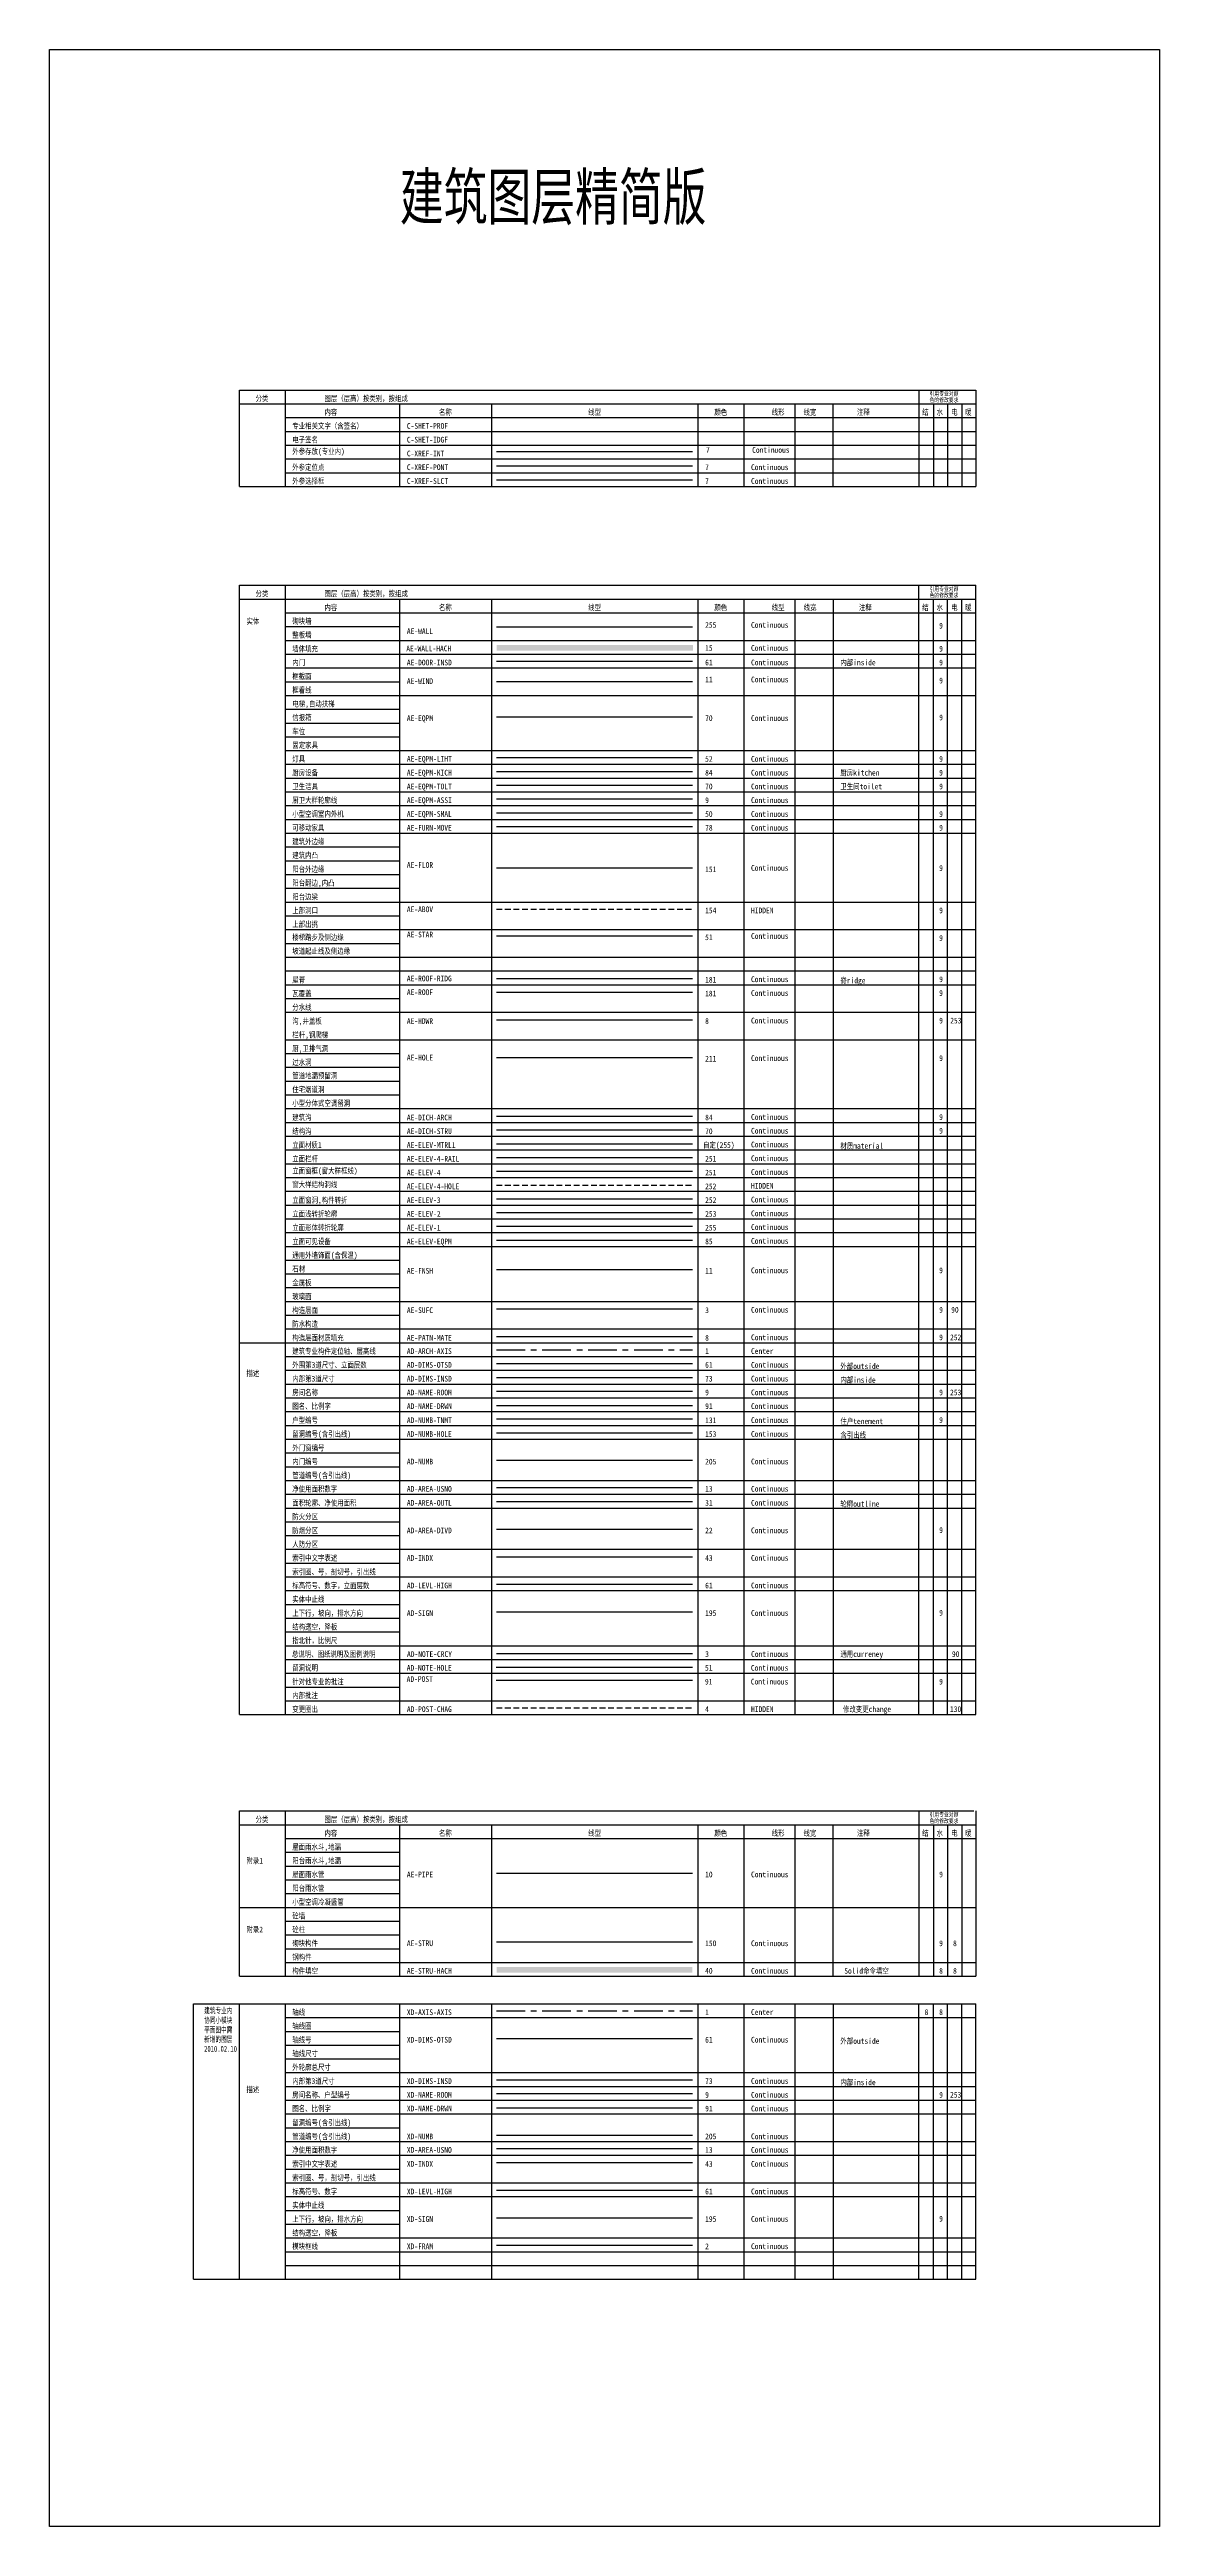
# Model space of a CAD drawing. Extents: x 517373861 to 518926964, y 3499235083 to 3500016639.
# Drawn here: x 517373861 to 517422238, y 3499235083 to 3499342995 of the extents above.
import ezdxf

# ---------------------------------------------------------------- set-up
doc = ezdxf.new("R2010")
doc.units = 0
doc.header["$LTSCALE"] = 1000
doc.header["$MEASUREMENT"] = 0
doc.linetypes.add('CENTER', pattern=[2, 1.25, -0.25, 0.25, -0.25])
doc.linetypes.add('HIDDEN', pattern=[0.375, 0.25, -0.125])
doc.layers.get('DEFPOINTS').update_dxf_attribs({"color": 8, "linetype": 'CONTINUOUS'})
for name, color, linetype in [('AD-ARCH-AXIS', 1, 'CENTER'), ('AD-AREA-DIVD', 22, 'CONTINUOUS'), ('AD-AREA-OUTL', 31, 'CONTINUOUS'), ('AD-AREA-USNO', 13, 'CONTINUOUS'), ('AD-DIMS-INSD', 73, 'CONTINUOUS'), ('AD-DIMS-OTSD', 61, 'CONTINUOUS'), ('AD-INDX', 43, 'CONTINUOUS'), ('AD-LEVL-HIGH', 61, 'CONTINUOUS'), ('AD-NAME-DRWN', 91, 'CONTINUOUS'), ('AD-NAME-ROOM', 9, 'CONTINUOUS'), ('AD-NOTE-CRCY', 3, 'CONTINUOUS'), ('AD-NOTE-HOLE', 51, 'CONTINUOUS'), ('AD-NUMB', 205, 'CONTINUOUS'), ('AD-NUMB-HOLE', 153, 'CONTINUOUS'), ('AD-NUMB-TNMT', 131, 'CONTINUOUS'), ('AD-POST', 91, 'CONTINUOUS'), ('AD-POST-CHAG', 4, 'HIDDEN'), ('AD-SIGN', 195, 'CONTINUOUS'), ('AE-ABOV', 154, 'HIDDEN'), ('AE-DICH-ARCH', 84, 'CONTINUOUS'), ('AE-DICH-STRU', 70, 'CONTINUOUS'), ('AE-DOOR-INSD', 61, 'CONTINUOUS'), ('AE-ELEV-1', 255, 'CONTINUOUS'), ('AE-ELEV-2', 253, 'CONTINUOUS'), ('AE-ELEV-3', 252, 'CONTINUOUS'), ('AE-ELEV-4', 251, 'CONTINUOUS'), ('AE-ELEV-4-HOLE', 252, 'HIDDEN'), ('AE-ELEV-4-RAIL', 251, 'CONTINUOUS'), ('AE-ELEV-EQPM', 85, 'CONTINUOUS'), ('AE-ELEV-MTRL1', 7, 'CONTINUOUS'), ('AE-EQPM', 70, 'CONTINUOUS'), ('AE-EQPM-ASSI', 9, 'CONTINUOUS'), ('AE-EQPM-KICH', 84, 'CONTINUOUS'), ('AE-EQPM-LIHT', 52, 'CONTINUOUS'), ('AE-EQPM-SMAL', 50, 'CONTINUOUS'), ('AE-EQPM-TOLT', 70, 'CONTINUOUS'), ('AE-FLOR', 151, 'CONTINUOUS'), ('AE-FNSH', 11, 'CONTINUOUS'), ('AE-FURN-MOVE', 78, 'CONTINUOUS'), ('AE-HDWR', 8, 'CONTINUOUS'), ('AE-HOLE', 211, 'CONTINUOUS'), ('AE-PATN-MATE', 8, 'CONTINUOUS'), ('AE-PIPE', 10, 'CONTINUOUS'), ('AE-ROOF', 181, 'CONTINUOUS'), ('AE-ROOF-RIDG', 181, 'CONTINUOUS'), ('AE-STAR', 51, 'CONTINUOUS'), ('AE-STRU', 150, 'CONTINUOUS'), ('AE-STRU-HACH', 40, 'CONTINUOUS'), ('AE-SUFC', 3, 'CONTINUOUS'), ('AE-WALL', 255, 'CONTINUOUS'), ('AE-WALL-HACH', 15, 'CONTINUOUS'), ('AE-WIND', 11, 'CONTINUOUS'), ('C-XREF-INT', 7, 'CONTINUOUS'), ('XD-AREA-USNO', 13, 'CONTINUOUS'), ('XD-AXIS-AXIS', 1, 'CENTER'), ('XD-DIMS-INSD', 73, 'CONTINUOUS'), ('XD-DIMS-OTSD', 61, 'CONTINUOUS'), ('XD-INDX', 43, 'CONTINUOUS'), ('XD-LEVL-HIGH', 61, 'CONTINUOUS'), ('XD-NAME-DRWN', 91, 'CONTINUOUS'), ('XD-NAME-ROOM', 9, 'CONTINUOUS'), ('XD-NUMB', 205, 'CONTINUOUS'), ('XD-SIGN', 195, 'CONTINUOUS')]:
    doc.layers.add(name, color=color, linetype=linetype)
for name, color, linetype, plot in [('C-XREF-PONT', 7, 'CONTINUOUS', False), ('C-XREF-SLCT', 7, 'CONTINUOUS', False), ('XD-FRAM', 2, 'CONTINUOUS', False)]:
    doc.layers.add(name, color=color, linetype=linetype, plot=plot)
doc.styles.add('TH-STYLE1', font='STFANGSO.TTF', dxfattribs={"width": 0.7})

msp = doc.modelspace()

# ---------------------------------------------------------------- linework, layer by layer
at = {"layer": 'AD-ARCH-AXIS'}
msp.add_line((517393337, 3499286345), (517401890, 3499286345), dxfattribs=at)
at = {"layer": 'AD-AREA-DIVD'}
msp.add_line((517393337, 3499278534), (517401890, 3499278534), dxfattribs=at)
at = {"layer": 'AD-AREA-OUTL'}
msp.add_line((517393337, 3499279734), (517401890, 3499279734), dxfattribs=at)
at = {"layer": 'AD-AREA-USNO'}
msp.add_line((517393337, 3499280345), (517401890, 3499280345), dxfattribs=at)
at = {"layer": 'AD-DIMS-INSD'}
msp.add_line((517393337, 3499285145), (517401890, 3499285145), dxfattribs=at)
at = {"layer": 'AD-DIMS-OTSD'}
msp.add_line((517393337, 3499285745), (517401890, 3499285745), dxfattribs=at)
at = {"layer": 'AD-INDX'}
msp.add_line((517393337, 3499277334), (517401890, 3499277334), dxfattribs=at)
at = {"layer": 'AD-LEVL-HIGH'}
msp.add_line((517393337, 3499276134), (517401890, 3499276134), dxfattribs=at)
at = {"layer": 'AD-NAME-DRWN'}
msp.add_line((517393337, 3499283915), (517401890, 3499283915), dxfattribs=at)
at = {"layer": 'AD-NAME-ROOM'}
msp.add_line((517393337, 3499284545), (517401890, 3499284545), dxfattribs=at)
at = {"layer": 'AD-NOTE-CRCY'}
msp.add_line((517393339, 3499273115), (517401892, 3499273115), dxfattribs=at)
at = {"layer": 'AD-NOTE-HOLE'}
msp.add_line((517393333, 3499272515), (517401885, 3499272515), dxfattribs=at)
at = {"layer": 'AD-NUMB'}
msp.add_line((517393337, 3499281534), (517401890, 3499281534), dxfattribs=at)
at = {"layer": 'AD-NUMB-HOLE'}
msp.add_line((517393337, 3499282734), (517401890, 3499282734), dxfattribs=at)
at = {"layer": 'AD-NUMB-TNMT'}
msp.add_line((517393337, 3499283334), (517401890, 3499283334), dxfattribs=at)
at = {"layer": 'AD-POST'}
msp.add_line((517393327, 3499271947), (517401880, 3499271947), dxfattribs=at)
at = {"layer": 'AD-POST-CHAG'}
msp.add_line((517393337, 3499270747), (517401890, 3499270747), dxfattribs=at)
at = {"layer": 'AD-SIGN'}
msp.add_line((517393337, 3499274934), (517401890, 3499274934), dxfattribs=at)
at = {"layer": 'AE-ABOV'}
msp.add_line((517393337, 3499305547), (517401890, 3499305547), dxfattribs=at)
at = {"layer": 'AE-DICH-ARCH'}
msp.add_line((517393337, 3499296526), (517401890, 3499296526), dxfattribs=at)
at = {"layer": 'AE-DICH-STRU'}
msp.add_line((517393337, 3499295926), (517401890, 3499295926), dxfattribs=at)
at = {"layer": 'AE-DOOR-INSD'}
msp.add_line((517393337, 3499316347), (517401890, 3499316347), dxfattribs=at)
at = {"layer": 'AE-ELEV-1'}
msp.add_line((517393337, 3499291726), (517401890, 3499291726), dxfattribs=at)
at = {"layer": 'AE-ELEV-2'}
msp.add_line((517393337, 3499292326), (517401890, 3499292326), dxfattribs=at)
at = {"layer": 'AE-ELEV-3'}
msp.add_line((517393337, 3499292926), (517401890, 3499292926), dxfattribs=at)
at = {"layer": 'AE-ELEV-4'}
msp.add_line((517393337, 3499294126), (517401890, 3499294126), dxfattribs=at)
at = {"layer": 'AE-ELEV-4-HOLE'}
msp.add_line((517393337, 3499293526), (517401890, 3499293526), dxfattribs=at)
at = {"layer": 'AE-ELEV-4-RAIL'}
msp.add_line((517393337, 3499294726), (517401890, 3499294726), dxfattribs=at)
at = {"layer": 'AE-ELEV-EQPM'}
msp.add_line((517393337, 3499291126), (517401890, 3499291126), dxfattribs=at)
at = {"layer": 'AE-ELEV-MTRL1'}
msp.add_line((517393337, 3499295326), (517401890, 3499295326), dxfattribs=at)
at = {"layer": 'AE-EQPM'}
msp.add_line((517393337, 3499313922), (517401890, 3499313922), dxfattribs=at)
at = {"layer": 'AE-EQPM-ASSI', "color": 9}
msp.add_line((517393337, 3499310347), (517401890, 3499310347), dxfattribs=at)
at = {"layer": 'AE-EQPM-KICH'}
msp.add_line((517393337, 3499311547), (517401890, 3499311547), dxfattribs=at)
at = {"layer": 'AE-EQPM-LIHT'}
msp.add_line((517393337, 3499312147), (517401890, 3499312147), dxfattribs=at)
at = {"layer": 'AE-EQPM-SMAL'}
msp.add_line((517393337, 3499309747), (517401890, 3499309747), dxfattribs=at)
at = {"layer": 'AE-EQPM-TOLT'}
msp.add_line((517393337, 3499310947), (517401890, 3499310947), dxfattribs=at)
at = {"layer": 'AE-FLOR'}
msp.add_line((517393337, 3499307338), (517401890, 3499307338), dxfattribs=at)
at = {"layer": 'AE-FNSH'}
msp.add_line((517393337, 3499289844), (517401890, 3499289844), dxfattribs=at)
at = {"layer": 'AE-FURN-MOVE'}
msp.add_line((517393337, 3499309147), (517401890, 3499309147), dxfattribs=at)
at = {"layer": 'AE-HDWR'}
msp.add_line((517393337, 3499300726), (517401890, 3499300726), dxfattribs=at)
at = {"layer": 'AE-HOLE'}
msp.add_line((517393337, 3499299086), (517401890, 3499299086), dxfattribs=at)
at = {"layer": 'AE-PATN-MATE'}
msp.add_line((517393337, 3499286928), (517401890, 3499286928), dxfattribs=at)
at = {"layer": 'AE-PIPE'}
msp.add_line((517393337, 3499263547), (517401890, 3499263547), dxfattribs=at)
at = {"layer": 'AE-ROOF'}
msp.add_line((517393337, 3499301926), (517401890, 3499301926), dxfattribs=at)
at = {"layer": 'AE-ROOF-RIDG'}
msp.add_line((517393337, 3499302526), (517401890, 3499302526), dxfattribs=at)
at = {"layer": 'AE-STAR'}
msp.add_line((517393337, 3499304376), (517401890, 3499304376), dxfattribs=at)
at = {"layer": 'AE-STRU'}
msp.add_line((517393337, 3499260547), (517401890, 3499260547), dxfattribs=at)
at = {"layer": 'AE-STRU-HACH'}
msp.add_solid([(517393348, 3499259453), (517393348, 3499259213), (517401875, 3499259453), (517401875, 3499259213)], dxfattribs=at)
at = {"layer": 'AE-SUFC'}
msp.add_line((517393337, 3499288128), (517401890, 3499288128), dxfattribs=at)
at = {"layer": 'AE-WALL'}
msp.add_line((517393337, 3499317838), (517401890, 3499317838), dxfattribs=at)
at = {"layer": 'AE-WALL-HACH'}
msp.add_solid([(517393357, 3499317046), (517393357, 3499316806), (517401901, 3499317046), (517401901, 3499316806)], dxfattribs=at)
at = {"layer": 'AE-WIND'}
msp.add_line((517393337, 3499315458), (517401890, 3499315458), dxfattribs=at)
at = {"layer": 'C-XREF-INT'}
msp.add_line((517393337, 3499325484), (517401890, 3499325484), dxfattribs=at)
at = {"layer": 'C-XREF-PONT'}
msp.add_line((517393337, 3499324854), (517401890, 3499324854), dxfattribs=at)
at = {"layer": 'C-XREF-SLCT'}
msp.add_line((517393337, 3499324254), (517401890, 3499324254), dxfattribs=at)
at = {"layer": 'DEFPOINTS'}
for p, q in [((517382142, 3499323960), (517382142, 3499328160)), ((517382142, 3499328160), (517414233, 3499328160)), ((517384142, 3499323960), (517384142, 3499328160)), ((517411757, 3499328160), (517411757, 3499323960)), ((517414233, 3499328160), (517414233, 3499323960)), ((517382142, 3499327560), (517414233, 3499327560)), ((517384142, 3499326960), (517414233, 3499326960)), ((517384142, 3499326960), (517414233, 3499326960)), ((517389136, 3499323960), (517389136, 3499327560)), ((517393136, 3499323960), (517393136, 3499327560)), ((517402136, 3499323960), (517402136, 3499327560)), ((517404136, 3499323960), (517404136, 3499327560)), ((517406358, 3499323960), (517406358, 3499327560)), ((517408022, 3499323960), (517408022, 3499327560)), ((517412388, 3499327560), (517412388, 3499323960)), ((517412995, 3499327560), (517412995, 3499323960)), ((517413626, 3499327560), (517413626, 3499323960)), ((517384142, 3499326360), (517414233, 3499326360)), ((517384142, 3499325760), (517414233, 3499325760)), ((517384142, 3499325160), (517414233, 3499325160)), ((517382142, 3499323960), (517414233, 3499323960)), ((517384142, 3499324560), (517414233, 3499324560)), ((517384142, 3499324560), (517414233, 3499324560)), ((517382142, 3499319654), (517414233, 3499319654)), ((517382142, 3499270454), (517382142, 3499319654)), ((517384142, 3499270454), (517384142, 3499319654)), ((517411757, 3499270454), (517411757, 3499319654)), ((517414233, 3499270454), (517414233, 3499319654)), ((517382142, 3499319054), (517414233, 3499319054)), ((517384142, 3499318454), (517414233, 3499318454)), ((517384142, 3499318454), (517389136, 3499318454)), ((517389136, 3499270454), (517389136, 3499319054)), ((517393136, 3499270454), (517393136, 3499319054)), ((517402136, 3499270454), (517402136, 3499319054)), ((517404136, 3499270454), (517404136, 3499319054)), ((517406362, 3499270454), (517406362, 3499319054)), ((517408030, 3499270454), (517408030, 3499319054)), ((517412388, 3499270454), (517412388, 3499319054)), ((517412995, 3499270454), (517412995, 3499319054)), ((517413626, 3499270454), (517413626, 3499319054)), ((517384142, 3499317854), (517389136, 3499317854)), ((517384142, 3499317254), (517414233, 3499317254)), ((517384142, 3499316654), (517414233, 3499316654)), ((517384142, 3499316054), (517414233, 3499316054)), ((517384142, 3499315454), (517389136, 3499315454)), ((517384142, 3499315454), (517389136, 3499315454)), ((517384142, 3499314854), (517414233, 3499314854)), ((517384142, 3499314854), (517389136, 3499314854)), ((517384142, 3499314254), (517389136, 3499314254)), ((517384142, 3499313654), (517389136, 3499313654)), ((517384142, 3499313054), (517389136, 3499313054)), ((517384142, 3499312454), (517414233, 3499312454)), ((517384142, 3499311854), (517414233, 3499311854)), ((517384142, 3499311254), (517414233, 3499311254)), ((517384142, 3499310654), (517414233, 3499310654)), ((517384142, 3499310054), (517414233, 3499310054)), ((517384142, 3499309454), (517414233, 3499309454)), ((517384142, 3499308854), (517414233, 3499308854)), ((517384142, 3499308254), (517389136, 3499308254)), ((517384142, 3499308254), (517389136, 3499308254)), ((517384142, 3499308254), (517389136, 3499308254)), ((517384142, 3499307654), (517389136, 3499307654)), ((517384142, 3499307054), (517389136, 3499307054)), ((517384142, 3499306454), (517389136, 3499306454)), ((517384142, 3499305854), (517414233, 3499305854)), ((517384142, 3499305254), (517389136, 3499305254)), ((517384142, 3499304654), (517414233, 3499304654)), ((517384142, 3499304054), (517389136, 3499304054)), ((517384142, 3499303454), (517414233, 3499303454)), ((517384142, 3499302854), (517414233, 3499302854)), ((517384142, 3499302254), (517414233, 3499302254)), ((517384142, 3499301654), (517389136, 3499301654)), ((517384142, 3499301054), (517414233, 3499301054)), ((517384142, 3499299854), (517414233, 3499299854)), ((517384142, 3499299254), (517389136, 3499299254)), ((517384142, 3499298654), (517389136, 3499298654)), ((517384142, 3499298054), (517389136, 3499298054)), ((517384142, 3499297454), (517389136, 3499297454)), ((517384142, 3499296854), (517414233, 3499296854)), ((517384142, 3499296254), (517414233, 3499296254)), ((517384142, 3499295654), (517414233, 3499295654)), ((517384142, 3499295054), (517414233, 3499295054)), ((517384142, 3499294454), (517414233, 3499294454)), ((517384142, 3499293854), (517414233, 3499293854)), ((517384142, 3499293254), (517414233, 3499293254)), ((517384142, 3499292654), (517414233, 3499292654)), ((517384142, 3499292054), (517414233, 3499292054)), ((517384142, 3499291454), (517414233, 3499291454)), ((517384142, 3499290854), (517414233, 3499290854)), ((517384142, 3499290254), (517389136, 3499290254)), ((517393136, 3499290854), (517414233, 3499290854)), ((517384142, 3499289654), (517389136, 3499289654)), ((517384142, 3499289054), (517389136, 3499289054)), ((517384142, 3499288454), (517414233, 3499288454)), ((517384142, 3499287854), (517389136, 3499287854)), ((517384142, 3499287254), (517414233, 3499287254)), ((517382142, 3499286654), (517414233, 3499286654)), ((517384142, 3499286054), (517414233, 3499286054)), ((517384142, 3499285454), (517414233, 3499285454)), ((517384142, 3499284854), (517414233, 3499284854)), ((517384142, 3499284254), (517414233, 3499284254)), ((517384142, 3499283654), (517414233, 3499283654)), ((517384142, 3499283054), (517414233, 3499283054)), ((517384142, 3499282454), (517414233, 3499282454)), ((517384142, 3499281854), (517389136, 3499281854)), ((517384142, 3499281254), (517389136, 3499281254)), ((517384142, 3499280654), (517414233, 3499280654)), ((517384142, 3499280054), (517414233, 3499280054)), ((517384142, 3499279454), (517414233, 3499279454)), ((517384142, 3499278854), (517389136, 3499278854)), ((517384142, 3499278254), (517389136, 3499278254)), ((517384142, 3499277654), (517414233, 3499277654)), ((517384142, 3499277054), (517389136, 3499277054)), ((517384142, 3499276454), (517414233, 3499276454)), ((517384142, 3499275854), (517414233, 3499275854)), ((517384142, 3499275254), (517389136, 3499275254)), ((517384142, 3499274654), (517389136, 3499274654)), ((517384142, 3499274054), (517389136, 3499274054)), ((517384142, 3499273454), (517414233, 3499273454)), ((517384142, 3499272854), (517414233, 3499272854)), ((517384142, 3499272254), (517414233, 3499272254)), ((517384142, 3499271654), (517389136, 3499271654)), ((517384142, 3499271054), (517414233, 3499271054)), ((517382142, 3499270454), (517414233, 3499270454)), ((517382142, 3499259054), (517382142, 3499266254)), ((517382142, 3499266254), (517414142, 3499266254)), ((517382142, 3499265654), (517414233, 3499265654)), ((517384142, 3499259054), (517384142, 3499266254)), ((517389136, 3499259054), (517389136, 3499265654)), ((517393136, 3499259054), (517393136, 3499265654)), ((517402136, 3499259054), (517402136, 3499265654)), ((517404136, 3499259054), (517404136, 3499265654)), ((517406358, 3499259054), (517406358, 3499265654)), ((517408022, 3499259054), (517408022, 3499265654)), ((517411757, 3499266254), (517411757, 3499259054)), ((517412388, 3499265654), (517412388, 3499259054)), ((517412995, 3499265654), (517412995, 3499259054)), ((517413626, 3499265654), (517413626, 3499259054)), ((517414233, 3499266254), (517414233, 3499259054)), ((517384142, 3499265054), (517414233, 3499265054)), ((517384142, 3499265054), (517414233, 3499265054)), ((517384142, 3499264454), (517389136, 3499264454)), ((517384142, 3499263854), (517389136, 3499263854)), ((517384142, 3499263254), (517389136, 3499263254)), ((517384142, 3499263254), (517389136, 3499263254)), ((517384142, 3499262654), (517389136, 3499262654)), ((517382142, 3499262054), (517414233, 3499262054)), ((517384142, 3499261454), (517389136, 3499261454)), ((517384142, 3499260854), (517389136, 3499260854)), ((517384142, 3499260254), (517389136, 3499260254)), ((517382142, 3499259054), (517414233, 3499259054)), ((517384142, 3499259654), (517414233, 3499259654)), ((517380142, 3499257854), (517414233, 3499257854)), ((517380142, 3499245854), (517380142, 3499257854)), ((517382142, 3499245854), (517382142, 3499257854)), ((517384142, 3499245854), (517384142, 3499257854)), ((517389136, 3499245854), (517389136, 3499257854)), ((517393136, 3499245854), (517393136, 3499257854)), ((517402136, 3499245854), (517402136, 3499257854)), ((517404136, 3499245854), (517404136, 3499257854)), ((517406362, 3499245854), (517406362, 3499257854)), ((517408030, 3499245854), (517408030, 3499257854)), ((517411757, 3499245854), (517411757, 3499257854)), ((517412388, 3499245854), (517412388, 3499257854)), ((517412995, 3499245854), (517412995, 3499257854)), ((517413626, 3499245854), (517413626, 3499257854)), ((517414233, 3499245854), (517414233, 3499257854)), ((517384142, 3499257254), (517414233, 3499257254)), ((517384142, 3499256654), (517389136, 3499256654)), ((517384142, 3499256054), (517389136, 3499256054)), ((517384142, 3499255454), (517389136, 3499255454)), ((517384142, 3499254854), (517414233, 3499254854)), ((517384142, 3499254254), (517414233, 3499254254)), ((517384142, 3499253654), (517414233, 3499253654)), ((517384142, 3499253054), (517414233, 3499253054)), ((517384142, 3499252454), (517389136, 3499252454)), ((517384142, 3499251854), (517414233, 3499251854)), ((517384142, 3499251254), (517414233, 3499251254)), ((517384142, 3499251254), (517414233, 3499251254)), ((517384142, 3499250654), (517389136, 3499250654)), ((517384142, 3499250054), (517414233, 3499250054)), ((517384142, 3499249454), (517414233, 3499249454)), ((517384142, 3499248854), (517389136, 3499248854)), ((517384142, 3499248254), (517389136, 3499248254)), ((517384142, 3499247654), (517414233, 3499247654)), ((517384142, 3499247054), (517414233, 3499247054)), ((517384142, 3499246454), (517414233, 3499246454)), ((517380142, 3499245854), (517414233, 3499245854)), ((517382142, 3499245854), (517414142, 3499245854))]:
    msp.add_line(p, q, dxfattribs=at)
msp.add_lwpolyline([(517373861, 3499342995), (517422238, 3499342995), (517422238, 3499235083), (517373861, 3499235083)], close=True, dxfattribs=at)
at = {"layer": 'XD-AREA-USNO'}
msp.add_line((517393337, 3499251545), (517401890, 3499251545), dxfattribs=at)
at = {"layer": 'XD-AXIS-AXIS'}
msp.add_line((517393337, 3499257542), (517401890, 3499257542), dxfattribs=at)
at = {"layer": 'XD-DIMS-INSD'}
msp.add_line((517393337, 3499254545), (517401890, 3499254545), dxfattribs=at)
at = {"layer": 'XD-DIMS-OTSD'}
msp.add_line((517393337, 3499256345), (517401890, 3499256345), dxfattribs=at)
at = {"layer": 'XD-FRAM'}
msp.add_line((517393337, 3499247345), (517401890, 3499247345), dxfattribs=at)
at = {"layer": 'XD-INDX'}
msp.add_line((517393337, 3499250934), (517401890, 3499250934), dxfattribs=at)
at = {"layer": 'XD-LEVL-HIGH'}
msp.add_line((517393337, 3499249734), (517401890, 3499249734), dxfattribs=at)
at = {"layer": 'XD-NAME-DRWN'}
msp.add_line((517393337, 3499253315), (517401890, 3499253315), dxfattribs=at)
at = {"layer": 'XD-NAME-ROOM'}
msp.add_line((517393337, 3499253945), (517401890, 3499253945), dxfattribs=at)
at = {"layer": 'XD-NUMB'}
msp.add_line((517393337, 3499252134), (517401890, 3499252134), dxfattribs=at)
at = {"layer": 'XD-SIGN'}
msp.add_line((517393337, 3499248534), (517401890, 3499248534), dxfattribs=at)

# ---------------------------------------------------------------- texts
at = {"layer": 'AD-ARCH-AXIS', "style": 'TH-STYLE1', "width": 0.8}
for s, p in [('建筑专业构件定位轴、层高线', (517384442, 3499286163)), ('AD-ARCH-AXIS', (517389436, 3499286163)), ('1', (517402436, 3499286163)), ('Center', (517404436, 3499286165))]:
    msp.add_text(s, height=250, dxfattribs=at).set_placement(p)
at = {"layer": 'AD-AREA-DIVD', "style": 'TH-STYLE1', "width": 0.8}
for s, p in [('防火分区', (517384442, 3499278952)), ('防烟分区', (517384442, 3499278352)), ('AD-AREA-DIVD', (517389436, 3499278352)), ('22', (517402436, 3499278352)), ('Continuous', (517404436, 3499278355)), ('人防分区', (517384442, 3499277752))]:
    msp.add_text(s, height=250, dxfattribs=at).set_placement(p)
at = {"layer": 'AD-AREA-OUTL', "style": 'TH-STYLE1', "width": 0.8}
for s, p in [('面积轮廓、净使用面积', (517384442, 3499279552)), ('AD-AREA-OUTL', (517389436, 3499279552)), ('31', (517402436, 3499279552)), ('Continuous', (517404436, 3499279555)), ('轮廓outline', (517408330, 3499279509))]:
    msp.add_text(s, height=250, dxfattribs=at).set_placement(p)
at = {"layer": 'AD-AREA-USNO', "style": 'TH-STYLE1', "width": 0.8}
for s, p in [('净使用面积数字', (517384442, 3499280163)), ('AD-AREA-USNO', (517389436, 3499280163)), ('13', (517402436, 3499280163)), ('Continuous', (517404436, 3499280165))]:
    msp.add_text(s, height=250, dxfattribs=at).set_placement(p)
at = {"layer": 'AD-DIMS-INSD', "style": 'TH-STYLE1', "width": 0.8}
for s, p in [('内部第3道尺寸', (517384442, 3499284963)), ('AD-DIMS-INSD', (517389436, 3499284963)), ('73', (517402436, 3499284963)), ('Continuous', (517404436, 3499284965)), ('内部inside', (517408330, 3499284909))]:
    msp.add_text(s, height=250, dxfattribs=at).set_placement(p)
at = {"layer": 'AD-DIMS-OTSD', "style": 'TH-STYLE1', "width": 0.8}
for s, p in [('外围第3道尺寸、立面层数', (517384442, 3499285563)), ('AD-DIMS-OTSD', (517389436, 3499285563)), ('61', (517402436, 3499285563)), ('Continuous', (517404436, 3499285565)), ('外部outside', (517408330, 3499285509))]:
    msp.add_text(s, height=250, dxfattribs=at).set_placement(p)
at = {"layer": 'AD-INDX', "style": 'TH-STYLE1', "width": 0.8}
for s, p in [('索引中文字表述', (517384442, 3499277152)), ('AD-INDX', (517389436, 3499277152)), ('43', (517402436, 3499277152)), ('Continuous', (517404436, 3499277155)), ('索引圈、号，剖切号，引出线', (517384442, 3499276552))]:
    msp.add_text(s, height=250, dxfattribs=at).set_placement(p)
at = {"layer": 'AD-LEVL-HIGH', "style": 'TH-STYLE1', "width": 0.8}
for s, p in [('标高符号、数字，立面层数', (517384442, 3499275952)), ('AD-LEVL-HIGH', (517389436, 3499275952)), ('61', (517402436, 3499275952)), ('Continuous', (517404436, 3499275955))]:
    msp.add_text(s, height=250, dxfattribs=at).set_placement(p)
at = {"layer": 'AD-NAME-DRWN', "style": 'TH-STYLE1', "width": 0.8}
for s, p in [('图名、比例字', (517384442, 3499283765)), ('AD-NAME-DRWN', (517389436, 3499283765)), ('91', (517402436, 3499283765)), ('Continuous', (517404436, 3499283765))]:
    msp.add_text(s, height=250, dxfattribs=at).set_placement(p)
at = {"layer": 'AD-NAME-ROOM', "style": 'TH-STYLE1', "width": 0.8}
for s, p in [('房间名称', (517384442, 3499284363)), ('AD-NAME-ROOM', (517389436, 3499284363)), ('9', (517402436, 3499284363)), ('Continuous', (517404436, 3499284365))]:
    msp.add_text(s, height=250, dxfattribs=at).set_placement(p)
at = {"layer": 'AD-NOTE-CRCY', "style": 'TH-STYLE1', "width": 0.8}
for s, p in [('总说明、图纸说明及图例说明', (517384428, 3499272965)), ('AD-NOTE-CRCY', (517389443, 3499272965)), ('3', (517402438, 3499272965)), ('Continuous', (517404438, 3499272965)), ('通用curreney', (517408330, 3499272965))]:
    msp.add_text(s, height=250, dxfattribs=at).set_placement(p)
at = {"layer": 'AD-NOTE-HOLE', "style": 'TH-STYLE1', "width": 0.8}
for s, p in [('留洞说明', (517384442, 3499272365)), ('AD-NOTE-HOLE', (517389432, 3499272365)), ('51', (517402432, 3499272365)), ('Continuous', (517404432, 3499272365))]:
    msp.add_text(s, height=250, dxfattribs=at).set_placement(p)
at = {"layer": 'AD-NUMB', "style": 'TH-STYLE1', "width": 0.8}
for s, p in [('外门窗编号', (517384442, 3499281952)), ('内门编号', (517384442, 3499281352)), ('AD-NUMB', (517389436, 3499281352)), ('205', (517402436, 3499281352)), ('Continuous', (517404436, 3499281355)), ('管道编号(含引出线)', (517384442, 3499280752))]:
    msp.add_text(s, height=250, dxfattribs=at).set_placement(p)
at = {"layer": 'AD-NUMB-HOLE', "style": 'TH-STYLE1', "width": 0.8}
for s, p in [('留洞编号(含引出线)', (517384442, 3499282552)), ('AD-NUMB-HOLE', (517389436, 3499282552)), ('153', (517402436, 3499282552)), ('Continuous', (517404436, 3499282555)), ('含引出线', (517408330, 3499282509))]:
    msp.add_text(s, height=250, dxfattribs=at).set_placement(p)
at = {"layer": 'AD-NUMB-TNMT', "style": 'TH-STYLE1', "width": 0.8}
for s, p in [('户型编号', (517384442, 3499283152)), ('AD-NUMB-TNMT', (517389436, 3499283152)), ('131', (517402436, 3499283152)), ('Continuous', (517404436, 3499283155)), ('住户tenement', (517408330, 3499283109))]:
    msp.add_text(s, height=250, dxfattribs=at).set_placement(p)
at = {"layer": 'AD-POST', "style": 'TH-STYLE1', "width": 0.8}
for s, p in [('针对他专业的批注', (517384442, 3499271765)), ('AD-POST', (517389427, 3499271877)), ('91', (517402427, 3499271765)), ('Continuous', (517404427, 3499271765)), ('内部批注', (517384442, 3499271165))]:
    msp.add_text(s, height=250, dxfattribs=at).set_placement(p)
at = {"layer": 'AD-POST-CHAG', "style": 'TH-STYLE1', "width": 0.8}
for s, p in [('变更圈出', (517384442, 3499270565)), ('AD-POST-CHAG', (517389437, 3499270565)), ('4', (517402437, 3499270565)), ('HIDDEN', (517404437, 3499270565)), ('修改变更change', (517408442, 3499270565))]:
    msp.add_text(s, height=250, dxfattribs=at).set_placement(p)
at = {"layer": 'AD-SIGN', "style": 'TH-STYLE1', "width": 0.8}
for s, p in [('实体中止线', (517384442, 3499275352)), ('结构透空，降板', (517384442, 3499274152)), ('上下行，坡向，排水方向', (517384442, 3499274752)), ('AD-SIGN', (517389436, 3499274752)), ('195', (517402436, 3499274752)), ('Continuous', (517404436, 3499274755)), ('指北针，比例尺', (517384442, 3499273552))]:
    msp.add_text(s, height=250, dxfattribs=at).set_placement(p)
at = {"layer": 'AE-ABOV', "style": 'TH-STYLE1', "width": 0.8}
for s, p in [('上部洞口', (517384442, 3499305365)), ('AE-ABOV', (517389436, 3499305413)), ('154', (517402436, 3499305365)), ('HIDDEN', (517404436, 3499305365)), ('上部出挑', (517384442, 3499304765))]:
    msp.add_text(s, height=250, dxfattribs=at).set_placement(p)
at = {"layer": 'AE-DICH-ARCH', "style": 'TH-STYLE1', "width": 0.8}
for s, p in [('建筑沟', (517384442, 3499296344)), ('AE-DICH-ARCH', (517389436, 3499296344)), ('84', (517402436, 3499296344)), ('Continuous', (517404436, 3499296365))]:
    msp.add_text(s, height=250, dxfattribs=at).set_placement(p)
at = {"layer": 'AE-DICH-STRU', "style": 'TH-STYLE1', "width": 0.8}
for s, p in [('结构沟', (517384442, 3499295744)), ('AE-DICH-STRU', (517389436, 3499295744)), ('70', (517402436, 3499295744)), ('Continuous', (517404436, 3499295765))]:
    msp.add_text(s, height=250, dxfattribs=at).set_placement(p)
at = {"layer": 'AE-DOOR-INSD', "style": 'TH-STYLE1', "width": 0.8}
for s, p in [('内门', (517384442, 3499316165)), ('AE-DOOR-INSD', (517389436, 3499316165)), ('61', (517402436, 3499316165)), ('Continuous', (517404436, 3499316165)), ('内部inside', (517408330, 3499316165))]:
    msp.add_text(s, height=250, dxfattribs=at).set_placement(p)
at = {"layer": 'AE-ELEV-1', "style": 'TH-STYLE1', "width": 0.8}
for s, p in [('立面形体转折轮廓', (517384442, 3499291544)), ('AE-ELEV-1', (517389436, 3499291544)), ('255', (517402436, 3499291544)), ('Continuous', (517404436, 3499291565))]:
    msp.add_text(s, height=250, dxfattribs=at).set_placement(p)
at = {"layer": 'AE-ELEV-2', "style": 'TH-STYLE1', "width": 0.8}
for s, p in [('立面浅转折轮廓', (517384442, 3499292144)), ('AE-ELEV-2', (517389436, 3499292144)), ('253', (517402436, 3499292144)), ('Continuous', (517404436, 3499292165))]:
    msp.add_text(s, height=250, dxfattribs=at).set_placement(p)
at = {"layer": 'AE-ELEV-3', "style": 'TH-STYLE1', "width": 0.8}
for s, p in [('立面窗洞,构件转折', (517384442, 3499292744)), ('AE-ELEV-3', (517389436, 3499292744)), ('252', (517402436, 3499292744)), ('Continuous', (517404436, 3499292765))]:
    msp.add_text(s, height=250, dxfattribs=at).set_placement(p)
at = {"layer": 'AE-ELEV-4', "style": 'TH-STYLE1', "width": 0.8}
for s, p in [('立面窗框(窗大样框线)', (517384442, 3499294024)), ('AE-ELEV-4', (517389436, 3499293944)), ('251', (517402436, 3499293944)), ('Continuous', (517404436, 3499293965))]:
    msp.add_text(s, height=250, dxfattribs=at).set_placement(p)
at = {"layer": 'AE-ELEV-4-HOLE', "style": 'TH-STYLE1', "width": 0.8}
for s, p in [('窗大样结构洞线', (517384442, 3499293424)), ('AE-ELEV-4-HOLE', (517389436, 3499293344)), ('252', (517402436, 3499293344)), ('HIDDEN', (517404436, 3499293365))]:
    msp.add_text(s, height=250, dxfattribs=at).set_placement(p)
at = {"layer": 'AE-ELEV-4-RAIL', "style": 'TH-STYLE1', "width": 0.8}
for s, p in [('立面栏杆', (517384442, 3499294544)), ('AE-ELEV-4-RAIL', (517389436, 3499294544)), ('251', (517402436, 3499294544)), ('Continuous', (517404436, 3499294565))]:
    msp.add_text(s, height=250, dxfattribs=at).set_placement(p)
at = {"layer": 'AE-ELEV-EQPM', "style": 'TH-STYLE1', "width": 0.8}
for s, p in [('立面可见设备', (517384442, 3499290944)), ('AE-ELEV-EQPM', (517389436, 3499290944)), ('85', (517402436, 3499290944)), ('Continuous', (517404436, 3499290965))]:
    msp.add_text(s, height=250, dxfattribs=at).set_placement(p)
at = {"layer": 'AE-ELEV-MTRL1', "style": 'TH-STYLE1', "width": 0.8}
for s, p in [('立面材质1', (517384442, 3499295144)), ('AE-ELEV-MTRL1', (517389436, 3499295144)), ('自定(255)', (517402344, 3499295144)), ('Continuous', (517404436, 3499295165)), ('材质material', (517408330, 3499295109))]:
    msp.add_text(s, height=250, dxfattribs=at).set_placement(p)
at = {"layer": 'AE-EQPM', "style": 'TH-STYLE1', "width": 0.8}
for s, p in [('信报箱', (517384442, 3499313765)), ('电梯,自动扶梯', (517384442, 3499314365)), ('AE-EQPM', (517389436, 3499313740)), ('70', (517402436, 3499313740)), ('Continuous', (517404436, 3499313740)), ('车位', (517384442, 3499313165)), ('固定家具', (517384442, 3499312565))]:
    msp.add_text(s, height=250, dxfattribs=at).set_placement(p)
at = {"layer": 'AE-EQPM-ASSI', "color": 9, "style": 'TH-STYLE1', "width": 0.8}
for s, p in [('厨卫大样轮廓线', (517384442, 3499310165)), ('AE-EQPM-ASSI', (517389436, 3499310165)), ('9', (517402436, 3499310165)), ('Continuous', (517404436, 3499310165))]:
    msp.add_text(s, height=250, dxfattribs=at).set_placement(p)
at = {"layer": 'AE-EQPM-KICH', "style": 'TH-STYLE1', "width": 0.8}
for s, p in [('厨房设备', (517384442, 3499311365)), ('AE-EQPM-KICH', (517389436, 3499311365)), ('84', (517402436, 3499311365)), ('Continuous', (517404436, 3499311365)), ('厨房kitchen', (517408330, 3499311365))]:
    msp.add_text(s, height=250, dxfattribs=at).set_placement(p)
at = {"layer": 'AE-EQPM-LIHT', "style": 'TH-STYLE1', "width": 0.8}
for s, p in [('灯具', (517384442, 3499311965)), ('AE-EQPM-LIHT', (517389436, 3499311965)), ('52', (517402436, 3499311965)), ('Continuous', (517404436, 3499311965))]:
    msp.add_text(s, height=250, dxfattribs=at).set_placement(p)
at = {"layer": 'AE-EQPM-SMAL', "style": 'TH-STYLE1', "width": 0.8}
for s, p in [('小型空调室内外机', (517384442, 3499309565)), ('AE-EQPM-SMAL', (517389436, 3499309565)), ('50', (517402436, 3499309565)), ('Continuous', (517404436, 3499309565))]:
    msp.add_text(s, height=250, dxfattribs=at).set_placement(p)
at = {"layer": 'AE-EQPM-TOLT', "style": 'TH-STYLE1', "width": 0.8}
for s, p in [('卫生洁具', (517384442, 3499310765)), ('AE-EQPM-TOLT', (517389436, 3499310765)), ('70', (517402436, 3499310765)), ('Continuous', (517404436, 3499310765)), ('卫生间toilet', (517408330, 3499310765))]:
    msp.add_text(s, height=250, dxfattribs=at).set_placement(p)
at = {"layer": 'AE-FLOR', "style": 'TH-STYLE1', "width": 0.8}
for s, p in [('建筑外边缘', (517384442, 3499308365)), ('建筑内凸', (517384442, 3499307765)), ('AE-FLOR', (517389436, 3499307343)), ('Continuous', (517404436, 3499307216)), ('阳台外边缘', (517384442, 3499307160)), ('阳台翻边,内凸', (517384442, 3499306560)), ('151', (517402436, 3499307156)), ('阳台边梁', (517384442, 3499305960))]:
    msp.add_text(s, height=250, dxfattribs=at).set_placement(p)
at = {"layer": 'AE-FNSH', "style": 'TH-STYLE1', "width": 0.8}
for s, p in [('通用外墙饰面(含保温)', (517384442, 3499290344)), ('石材', (517384442, 3499289744)), ('金属板', (517384442, 3499289144)), ('AE-FNSH', (517389436, 3499289662)), ('11', (517402436, 3499289662)), ('Continuous', (517404436, 3499289683)), ('玻璃面', (517384442, 3499288544))]:
    msp.add_text(s, height=250, dxfattribs=at).set_placement(p)
at = {"layer": 'AE-FURN-MOVE', "style": 'TH-STYLE1', "width": 0.8}
for s, p in [('可移动家具', (517384442, 3499308965)), ('AE-FURN-MOVE', (517389436, 3499308965)), ('78', (517402436, 3499308965)), ('Continuous', (517404436, 3499308965))]:
    msp.add_text(s, height=250, dxfattribs=at).set_placement(p)
at = {"layer": 'AE-HDWR', "style": 'TH-STYLE1', "width": 0.8}
for s, p in [('栏杆,钢爬梯', (517384442, 3499299944)), ('沟,井盖板', (517384442, 3499300544)), ('AE-HDWR', (517389436, 3499300544)), ('8', (517402436, 3499300544)), ('Continuous', (517404436, 3499300565))]:
    msp.add_text(s, height=250, dxfattribs=at).set_placement(p)
at = {"layer": 'AE-HOLE', "style": 'TH-STYLE1', "width": 0.8}
for s, p in [('厨,卫排气洞', (517384442, 3499299344)), ('过水洞', (517384442, 3499298744)), ('AE-HOLE', (517389436, 3499298952)), ('211', (517402436, 3499298904)), ('Continuous', (517404436, 3499298926)), ('住宅烟道洞', (517384442, 3499297565)), ('管道地漏预留洞', (517384442, 3499298165)), ('小型分体式空调留洞', (517384442, 3499296965))]:
    msp.add_text(s, height=250, dxfattribs=at).set_placement(p)
at = {"layer": 'AE-PATN-MATE', "style": 'TH-STYLE1', "width": 0.8}
for s, p in [('构造层面材质填充', (517384442, 3499286746)), ('AE-PATN-MATE', (517389436, 3499286746)), ('8', (517402436, 3499286746)), ('Continuous', (517404436, 3499286765))]:
    msp.add_text(s, height=250, dxfattribs=at).set_placement(p)
at = {"layer": 'AE-PIPE', "style": 'TH-STYLE1', "width": 0.8}
for s, p in [('屋面雨水斗,地漏', (517384442, 3499264565)), ('屋面雨水管', (517384442, 3499263365)), ('阳台雨水斗,地漏', (517384442, 3499263965)), ('AE-PIPE', (517389436, 3499263365)), ('10', (517402436, 3499263365)), ('Continuous', (517404436, 3499263365)), ('小型空调冷凝竖管', (517384442, 3499262165)), ('阳台雨水管', (517384442, 3499262765))]:
    msp.add_text(s, height=250, dxfattribs=at).set_placement(p)
at = {"layer": 'AE-ROOF', "style": 'TH-STYLE1', "width": 0.8}
for s, p in [('分水线', (517384442, 3499301144)), ('瓦覆盖', (517384442, 3499301744)), ('AE-ROOF', (517389436, 3499301800)), ('181', (517402436, 3499301744)), ('Continuous', (517404436, 3499301765))]:
    msp.add_text(s, height=250, dxfattribs=at).set_placement(p)
at = {"layer": 'AE-ROOF-RIDG', "style": 'TH-STYLE1', "width": 0.8}
for s, p in [('屋脊', (517384442, 3499302344)), ('AE-ROOF-RIDG', (517389436, 3499302400)), ('181', (517402436, 3499302344)), ('Continuous', (517404436, 3499302365)), ('脊ridge', (517408330, 3499302309))]:
    msp.add_text(s, height=250, dxfattribs=at).set_placement(p)
at = {"layer": 'AE-STAR', "style": 'TH-STYLE1', "width": 0.8}
for s, p in [('楼梯踏步及侧边缘', (517384442, 3499304194)), ('AE-STAR', (517389436, 3499304313)), ('51', (517402436, 3499304194)), ('Continuous', (517404436, 3499304250)), ('坡道起止线及侧边缘', (517384442, 3499303594))]:
    msp.add_text(s, height=250, dxfattribs=at).set_placement(p)
at = {"layer": 'AE-STRU', "style": 'TH-STYLE1', "width": 0.8}
for s, p in [('砼墙', (517384442, 3499261565)), ('砼柱', (517384442, 3499260965)), ('砌块构件', (517384442, 3499260365)), ('钢构件', (517384442, 3499259765)), ('AE-STRU', (517389436, 3499260365)), ('150', (517402436, 3499260365)), ('Continuous', (517404436, 3499260365))]:
    msp.add_text(s, height=250, dxfattribs=at).set_placement(p)
at = {"layer": 'AE-STRU-HACH', "style": 'TH-STYLE1', "width": 0.8}
for s, p in [('构件填空', (517384442, 3499259165)), ('AE-STRU-HACH', (517389436, 3499259165)), ('40', (517402436, 3499259165)), ('Continuous', (517404436, 3499259165)), ('Solid命令填空', (517408501, 3499259165))]:
    msp.add_text(s, height=250, dxfattribs=at).set_placement(p)
at = {"layer": 'AE-SUFC', "style": 'TH-STYLE1', "width": 0.8}
for s, p in [('构造层面', (517384442, 3499287946)), ('AE-SUFC', (517389436, 3499287946)), ('3', (517402436, 3499287946)), ('Continuous', (517404436, 3499287965)), ('防水构造', (517384442, 3499287346))]:
    msp.add_text(s, height=250, dxfattribs=at).set_placement(p)
at = {"layer": 'AE-WALL', "style": 'TH-STYLE1', "width": 0.8}
for s, p in [('砌块墙', (517384442, 3499317965)), ('整板墙', (517384442, 3499317365)), ('AE-WALL', (517389436, 3499317530)), ('255', (517402436, 3499317802)), ('Continuous', (517404436, 3499317802))]:
    msp.add_text(s, height=250, dxfattribs=at).set_placement(p)
at = {"layer": 'AE-WALL-HACH', "style": 'TH-STYLE1', "width": 0.8}
for s, p in [('墙体填充', (517384442, 3499316765)), ('AE-WALL-HACH', (517389411, 3499316778)), ('15', (517402436, 3499316799)), ('Continuous', (517404436, 3499316799))]:
    msp.add_text(s, height=250, dxfattribs=at).set_placement(p)
at = {"layer": 'AE-WIND', "style": 'TH-STYLE1', "width": 0.8}
for s, p in [('框截面', (517384442, 3499315565)), ('框看线', (517384442, 3499314965)), ('AE-WIND', (517389436, 3499315357)), ('11', (517402436, 3499315424)), ('Continuous', (517404436, 3499315424))]:
    msp.add_text(s, height=250, dxfattribs=at).set_placement(p)
at = {"layer": 'C-XREF-INT', "style": 'TH-STYLE1', "width": 0.8}
for s, p in [('外参存放(专业内)', (517384442, 3499325364)), ('C-XREF-INT', (517389436, 3499325272)), ('7', (517402475, 3499325426)), ('Continuous', (517404484, 3499325426))]:
    msp.add_text(s, height=250, dxfattribs=at).set_placement(p)
at = {"layer": 'C-XREF-PONT', "style": 'TH-STYLE1', "width": 0.8}
for s, p in [('外参定位点', (517384442, 3499324672)), ('C-XREF-PONT', (517389436, 3499324672)), ('7', (517402436, 3499324672)), ('Continuous', (517404436, 3499324672))]:
    msp.add_text(s, height=250, dxfattribs=at).set_placement(p)
at = {"layer": 'C-XREF-SLCT', "style": 'TH-STYLE1', "width": 0.8}
for s, p in [('外参选择框', (517384442, 3499324072)), ('C-XREF-SLCT', (517389436, 3499324072)), ('7', (517402436, 3499324072)), ('Continuous', (517404436, 3499324072))]:
    msp.add_text(s, height=250, dxfattribs=at).set_placement(p)
at = {"layer": 'DEFPOINTS', "style": 'TH-STYLE1'}
for s, height, width, p in [('建筑图层精简版', 2000, 0.7, (517389128, 3499335583)), ('引用专业对颜', 187.5, 0.8, (517412217, 3499327906)), ('分类', 250, 0.8, (517382842, 3499327672)), ('图层（层高）按类别，按组成', 250, 0.8, (517385842, 3499327672)), ('内容', 250, 0.8, (517385842, 3499327072)), ('名称', 250, 0.8, (517390836, 3499327072)), ('线型', 250, 0.8, (517397336, 3499327072)), ('颜色', 250, 0.8, (517402836, 3499327072)), ('线形', 250, 0.8, (517405336, 3499327072)), ('线宽', 250, 0.8, (517406722, 3499327072)), ('注释', 250, 0.8, (517409051, 3499327072)), ('结', 250, 0.8, (517411893, 3499327072)), ('色的修改要求', 187.5, 0.8, (517412217, 3499327635)), ('水', 250, 0.8, (517412525, 3499327072)), ('电', 250, 0.8, (517413157, 3499327072)), ('暖', 250, 0.8, (517413763, 3499327072)), ('专业相关文字（含签名）', 250, 0.8, (517384442, 3499326472)), ('电子签名', 250, 0.8, (517384442, 3499325872)), ('C-SHET-PROF', 250, 0.8, (517389436, 3499326472)), ('C-SHET-IDGF', 250, 0.8, (517389436, 3499325872)), ('分类', 250, 0.8, (517382842, 3499319165)), ('图层（层高）按类别，按组成', 250, 0.8, (517385842, 3499319165)), ('引用专业对颜', 187.5, 0.8, (517412217, 3499319400)), ('内容', 250, 0.8, (517385842, 3499318565)), ('名称', 250, 0.8, (517390836, 3499318565)), ('线型', 250, 0.8, (517397336, 3499318565)), ('颜色', 250, 0.8, (517402836, 3499318565)), ('线型', 250, 0.8, (517405336, 3499318565)), ('线宽', 250, 0.8, (517406730, 3499318565)), ('注释', 250, 0.8, (517409140, 3499318565)), ('结', 250, 0.8, (517411893, 3499318565)), ('色的修改要求', 187.5, 0.8, (517412217, 3499319128)), ('水', 250, 0.8, (517412525, 3499318565)), ('电', 250, 0.8, (517413157, 3499318565)), ('暖', 250, 0.8, (517413763, 3499318565)), ('实体', 250, 0.8, (517382442, 3499317965)), ('9', 250, 0.8, (517412636, 3499317769)), ('9', 250, 0.8, (517412636, 3499316765)), ('9', 250, 0.8, (517412636, 3499316165)), ('9', 250, 0.8, (517412636, 3499315379)), ('9', 250, 0.8, (517412636, 3499313771)), ('9', 250, 0.8, (517412636, 3499311965)), ('9', 250, 0.8, (517412636, 3499311365)), ('9', 250, 0.8, (517412636, 3499310765)), ('9', 250, 0.8, (517412636, 3499309565)), ('9', 250, 0.8, (517412636, 3499308965)), ('9', 250, 0.8, (517412636, 3499307213)), ('9', 250, 0.8, (517412636, 3499305365)), ('9', 250, 0.8, (517412636, 3499304165)), ('9', 250, 0.8, (517412636, 3499302365)), ('9', 250, 0.8, (517412636, 3499301765)), ('9', 250, 0.8, (517412636, 3499300565)), ('253', 250, 0.8, (517413120, 3499300565)), ('9', 250, 0.8, (517412636, 3499298926)), ('9', 250, 0.8, (517412636, 3499296365)), ('9', 250, 0.8, (517412636, 3499295765)), ('9', 250, 0.8, (517412636, 3499289683)), ('9', 250, 0.8, (517412636, 3499287965)), ('90', 250, 0.8, (517413159, 3499287965)), ('9', 250, 0.8, (517412636, 3499286765)), ('252', 250, 0.8, (517413112, 3499286765)), ('描述', 250, 0.8, (517382442, 3499285195)), ('9', 250, 0.8, (517412636, 3499284365)), ('253', 250, 0.8, (517413112, 3499284365)), ('9', 250, 0.8, (517412636, 3499283165)), ('9', 250, 0.8, (517412636, 3499278365)), ('9', 250, 0.8, (517412636, 3499274765)), ('90', 250, 0.8, (517413193, 3499272965)), ('9', 250, 0.8, (517412636, 3499271765)), ('130', 250, 0.8, (517413107, 3499270565)), ('分类', 250, 0.8, (517382842, 3499265765)), ('图层（层高）按类别，按组成', 250, 0.8, (517385842, 3499265765)), ('内容', 250, 0.8, (517385842, 3499265165)), ('名称', 250, 0.8, (517390836, 3499265165)), ('线型', 250, 0.8, (517397336, 3499265165)), ('颜色', 250, 0.8, (517402836, 3499265165)), ('线形', 250, 0.8, (517405336, 3499265165)), ('线宽', 250, 0.8, (517406722, 3499265165)), ('注释', 250, 0.8, (517409051, 3499265165)), ('结', 250, 0.8, (517411893, 3499265165)), ('色的修改要求', 187.5, 0.8, (517412217, 3499265728)), ('引用专业对颜', 187.5, 0.8, (517412217, 3499266000)), ('水', 250, 0.8, (517412525, 3499265165)), ('电', 250, 0.8, (517413157, 3499265165)), ('暖', 250, 0.8, (517413763, 3499265165)), ('附录1', 250, 0.8, (517382442, 3499263965)), ('9', 250, 0.8, (517412636, 3499263365)), ('附录2', 250, 0.8, (517382442, 3499260965)), ('9', 250, 0.8, (517412636, 3499260365)), ('8', 250, 0.8, (517413242, 3499260365)), ('8', 250, 0.8, (517412636, 3499259165)), ('8', 250, 0.8, (517413242, 3499259165)), ('8', 250, 0.8, (517412004, 3499257365)), ('8', 250, 0.8, (517412636, 3499257365)), ('描述', 250, 0.8, (517382442, 3499253995)), ('9', 250, 0.8, (517412636, 3499253765)), ('253', 250, 0.8, (517413112, 3499253765)), ('9', 250, 0.8, (517412636, 3499248365))]:
    msp.add_text(s, height=height, dxfattribs=dict(at, width=width)).set_placement(p)
at = {"layer": 'DEFPOINTS', "insert": (517380602, 3499257684), "char_height": 250, "width": 1399.68, "attachment_point": 1, "style": 'TH-STYLE1'}
msp.add_mtext('建筑专业内协同小模块平面图中需新增的图层2010.02.10', dxfattribs=at)
at = {"layer": 'XD-AREA-USNO', "style": 'TH-STYLE1', "width": 0.8}
for s, p in [('净使用面积数字', (517384442, 3499251363)), ('XD-AREA-USNO', (517389436, 3499251363)), ('13', (517402436, 3499251363)), ('Continuous', (517404436, 3499251365))]:
    msp.add_text(s, height=250, dxfattribs=at).set_placement(p)
at = {"layer": 'XD-AXIS-AXIS', "style": 'TH-STYLE1', "width": 0.8}
for s, p in [('轴线', (517384442, 3499257360)), ('XD-AXIS-AXIS', (517389436, 3499257360)), ('1', (517402436, 3499257360)), ('Center', (517404436, 3499257365))]:
    msp.add_text(s, height=250, dxfattribs=at).set_placement(p)
at = {"layer": 'XD-DIMS-INSD', "style": 'TH-STYLE1', "width": 0.8}
for s, p in [('内部第3道尺寸', (517384442, 3499254363)), ('XD-DIMS-INSD', (517389436, 3499254363)), ('73', (517402436, 3499254363)), ('Continuous', (517404436, 3499254365)), ('内部inside', (517408330, 3499254309))]:
    msp.add_text(s, height=250, dxfattribs=at).set_placement(p)
at = {"layer": 'XD-DIMS-OTSD', "style": 'TH-STYLE1', "width": 0.8}
for s, p in [('轴线圈', (517384442, 3499256760)), ('轴线号', (517384442, 3499256163)), ('轴线尺寸', (517384442, 3499255563)), ('XD-DIMS-OTSD', (517389436, 3499256163)), ('61', (517402436, 3499256163)), ('Continuous', (517404436, 3499256165)), ('外部outside', (517408330, 3499256109)), ('外轮廓总尺寸', (517384442, 3499254963))]:
    msp.add_text(s, height=250, dxfattribs=at).set_placement(p)
at = {"layer": 'XD-FRAM', "style": 'TH-STYLE1', "width": 0.8}
for s, p in [('模块框线', (517384442, 3499247163)), ('XD-FRAM', (517389436, 3499247163)), ('2', (517402436, 3499247163)), ('Continuous', (517404436, 3499247165))]:
    msp.add_text(s, height=250, dxfattribs=at).set_placement(p)
at = {"layer": 'XD-INDX', "style": 'TH-STYLE1', "width": 0.8}
for s, p in [('索引中文字表述', (517384442, 3499250752)), ('索引圈、号，剖切号，引出线', (517384442, 3499250152)), ('XD-INDX', (517389436, 3499250752)), ('43', (517402436, 3499250752)), ('Continuous', (517404436, 3499250755))]:
    msp.add_text(s, height=250, dxfattribs=at).set_placement(p)
at = {"layer": 'XD-LEVL-HIGH', "style": 'TH-STYLE1', "width": 0.8}
for s, p in [('标高符号、数字', (517384442, 3499249552)), ('XD-LEVL-HIGH', (517389436, 3499249552)), ('61', (517402436, 3499249552)), ('Continuous', (517404436, 3499249555))]:
    msp.add_text(s, height=250, dxfattribs=at).set_placement(p)
at = {"layer": 'XD-NAME-DRWN', "style": 'TH-STYLE1', "width": 0.8}
for s, p in [('图名、比例字', (517384442, 3499253165)), ('XD-NAME-DRWN', (517389436, 3499253165)), ('91', (517402436, 3499253165)), ('Continuous', (517404436, 3499253165))]:
    msp.add_text(s, height=250, dxfattribs=at).set_placement(p)
at = {"layer": 'XD-NAME-ROOM', "style": 'TH-STYLE1', "width": 0.8}
for s, p in [('房间名称、户型编号', (517384442, 3499253763)), ('XD-NAME-ROOM', (517389436, 3499253763)), ('9', (517402436, 3499253763)), ('Continuous', (517404436, 3499253765))]:
    msp.add_text(s, height=250, dxfattribs=at).set_placement(p)
at = {"layer": 'XD-NUMB', "style": 'TH-STYLE1', "width": 0.8}
for s, p in [('留洞编号(含引出线)', (517384442, 3499252552)), ('管道编号(含引出线)', (517384442, 3499251952)), ('XD-NUMB', (517389436, 3499251952)), ('205', (517402436, 3499251952)), ('Continuous', (517404436, 3499251955))]:
    msp.add_text(s, height=250, dxfattribs=at).set_placement(p)
at = {"layer": 'XD-SIGN', "style": 'TH-STYLE1', "width": 0.8}
for s, p in [('实体中止线', (517384442, 3499248952)), ('上下行，坡向，排水方向', (517384442, 3499248352)), ('XD-SIGN', (517389436, 3499248352)), ('195', (517402436, 3499248352)), ('Continuous', (517404436, 3499248355)), ('结构透空，降板', (517384442, 3499247752))]:
    msp.add_text(s, height=250, dxfattribs=at).set_placement(p)

doc.saveas('drawing.dxf')
